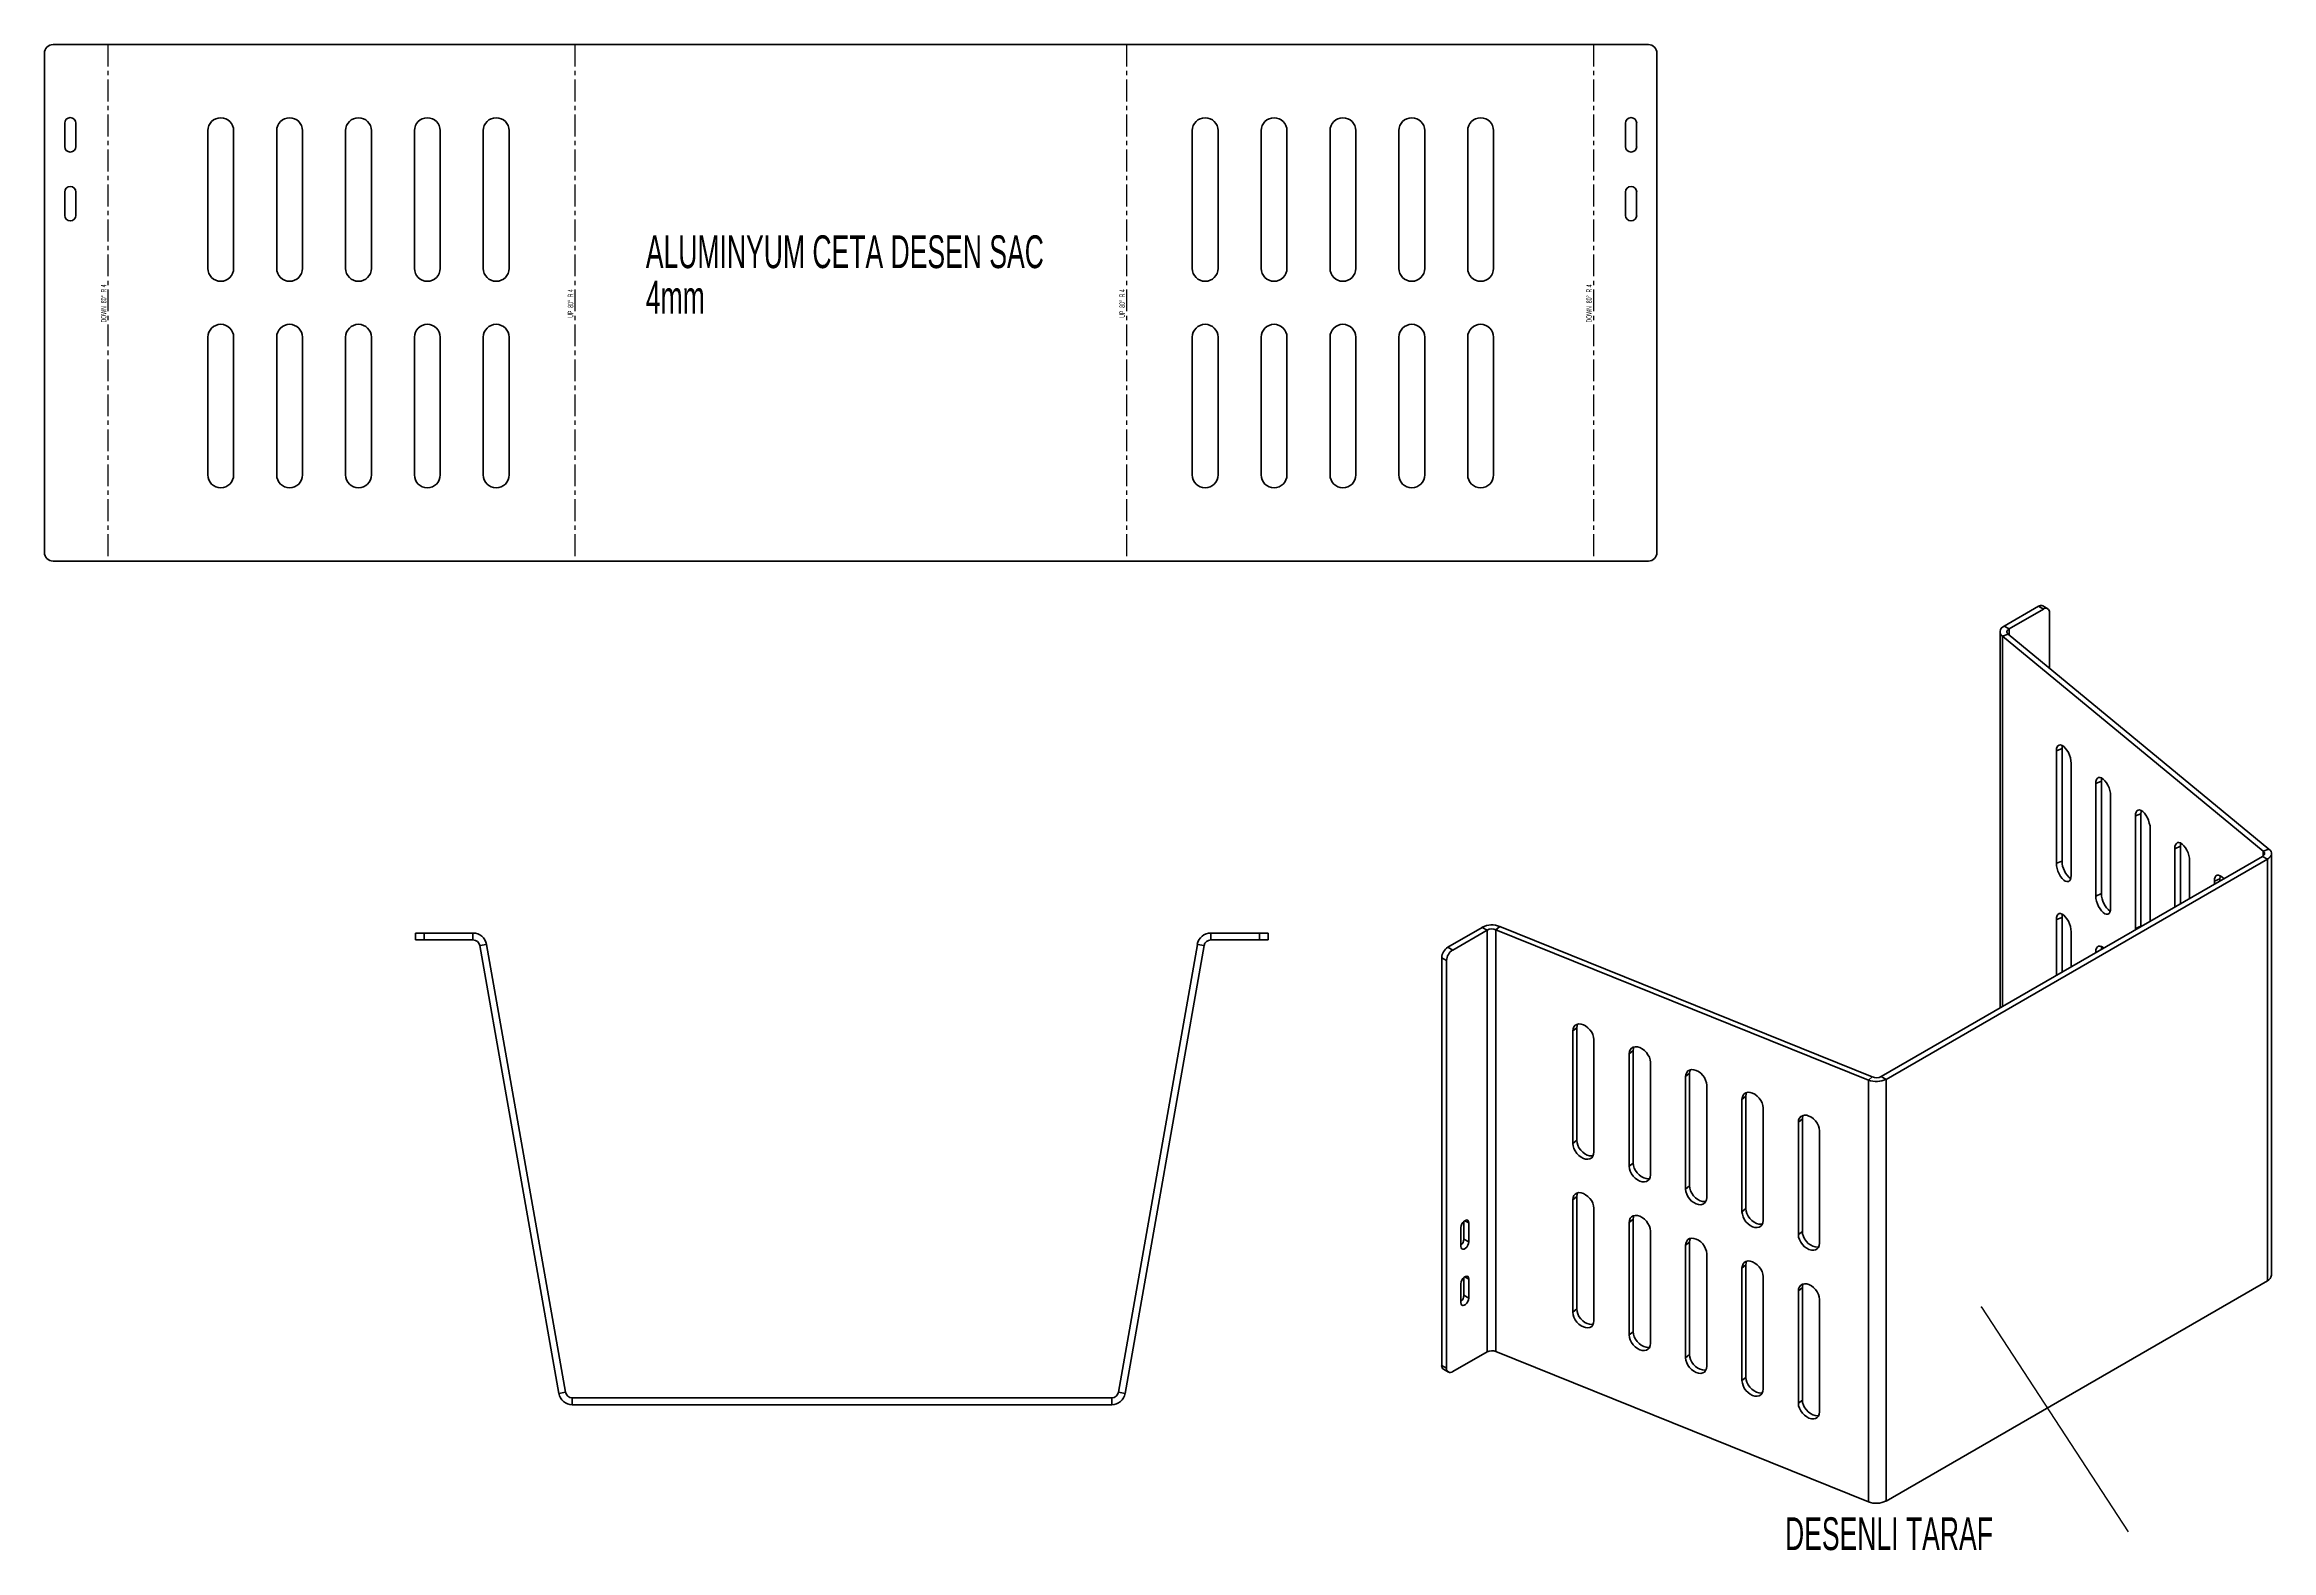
# Model space of a CAD drawing. Header units: millimetres. Extents: x 147 to 1441, y -264 to 611.
import ezdxf

# ---------------------------------------------------------------- set-up
doc = ezdxf.new("R2010")
doc.units = ezdxf.units.MM
doc.linetypes.add('CENTERX2', pattern=[20.32, 12.7, -2.54, 2.54, -2.54])
doc.styles.add('SLDTEXTSTYLE0', font='TXT', dxfattribs={"width": 0.56125})
doc.styles.add('SLDTEXTSTYLE1', font='TXT', dxfattribs={"width": 0.605})
doc.styles.add('SLDTEXTSTYLE2', font='TXT', dxfattribs={"width": 0.5675})
doc.dimstyles.new('SLDDIMSTYLE0', dxfattribs={"dimtxt": 0.18, "dimasz": 1.016, "dimexe": 0, "dimexo": 0.0625, "dimgap": 0, "dimtad": 0, "dimtih": 1, "dimtoh": 1, "dimdec": 0, "dimrnd": 1e-09, "dimzin": 0, "dimdsep": 46, "dimtxsty": 'Standard', "dimblk1": 'DOT', "dimblk2": 'DOT', "dimsah": 1, "dimcen": 0.09, "dimadec": 0, "dimazin": 0, "dimtfac": 1.016, "dimtdec": 0, "dimtofl": 0, "dimtmove": 0, "dimatfit": 3, "dimldrblk": 'DOT', "dimfxl": 1, "dimfrac": 2, "dimtolj": 1, "dimtzin": 0, "dimarcsym": 0})

# ---------------------------------------------------------------- blocks, each defined once
blk = doc.blocks.new('SW_NOTE_0')
at = {"color": 0, "linetype": 'Continuous', "lineweight": 0, "char_height": 19.05, "attachment_point": 1, "style": 'SLDTEXTSTYLE1'}
for s, insert in [('ALUMINYUM CETA DESEN SAC', (0, 24.6)), ('4mm', (0, -1.8))]:
    blk.add_mtext(s, dxfattribs=dict(at, insert=insert))
blk = doc.blocks.new('SW_NOTE_0_1')
at = {"color": 0, "linetype": 'Continuous', "lineweight": 0, "insert": (-199.3, 8.5), "char_height": 19.05, "attachment_point": 1, "style": 'SLDTEXTSTYLE1'}
blk.add_mtext('DESENLI TARAF', dxfattribs=at)
blk = doc.blocks.new('_Dot')
at = {"color": 0, "linetype": 'ByBlock', "lineweight": -2}
blk.add_line((-0.5, 0), (-1, 0), dxfattribs=at)
at = {"color": 0, "linetype": 'ByBlock', "const_width": 0.5}
blk.add_lwpolyline([(-0.25, 0, 1), (0.25, 0, 1)], format="xyb", close=True, dxfattribs=at)

msp = doc.modelspace()

# ---------------------------------------------------------------- linework, layer by layer
at = {"color": 7, "linetype": 'Continuous', "lineweight": 35}
for p, q in [((1078.8, 610.8), (152.2, 610.8)), ((147.2, 605.8), (147.2, 315.8)), ((1083.8, 605.8), (1083.8, 315.8)), ((159, 565.1), (159, 551.6)), ((165.5, 565.1), (165.5, 551.6)), ((242.1, 480.8), (242.1, 560.8)), ((257.1, 560.8), (257.1, 480.8)), ((282.1, 480.8), (282.1, 560.8)), ((297.1, 560.8), (297.1, 480.8)), ((322.1, 480.8), (322.1, 560.8)), ((337.1, 560.8), (337.1, 480.8)), ((362.1, 480.8), (362.1, 560.8)), ((377.1, 560.8), (377.1, 480.8)), ((402.1, 480.8), (402.1, 560.8)), ((417.1, 560.8), (417.1, 480.8)), ((813.9, 560.8), (813.9, 480.8)), ((828.9, 480.8), (828.9, 560.8)), ((853.9, 560.8), (853.9, 480.8)), ((868.9, 480.8), (868.9, 560.8)), ((893.9, 560.8), (893.9, 480.8)), ((908.9, 480.8), (908.9, 560.8)), ((933.9, 560.8), (933.9, 480.8)), ((948.9, 480.8), (948.9, 560.8)), ((973.9, 560.8), (973.9, 480.8)), ((988.9, 480.8), (988.9, 560.8)), ((1065.5, 565.1), (1065.5, 551.6)), ((1072, 565.1), (1072, 551.6)), ((159, 525.1), (159, 511.6)), ((165.5, 525.1), (165.5, 511.6)), ((1065.5, 525.1), (1065.5, 511.6)), ((1072, 525.1), (1072, 511.6)), ((242.1, 360.8), (242.1, 440.8)), ((257.1, 440.8), (257.1, 360.8)), ((282.1, 360.8), (282.1, 440.8)), ((297.1, 440.8), (297.1, 360.8)), ((322.1, 360.8), (322.1, 440.8)), ((337.1, 440.8), (337.1, 360.8)), ((362.1, 360.8), (362.1, 440.8)), ((377.1, 440.8), (377.1, 360.8)), ((402.1, 360.8), (402.1, 440.8)), ((417.1, 440.8), (417.1, 360.8)), ((813.9, 440.8), (813.9, 360.8)), ((828.9, 360.8), (828.9, 440.8)), ((853.9, 440.8), (853.9, 360.8)), ((868.9, 360.8), (868.9, 440.8)), ((893.9, 440.8), (893.9, 360.8)), ((908.9, 360.8), (908.9, 440.8)), ((933.9, 440.8), (933.9, 360.8)), ((948.9, 360.8), (948.9, 440.8)), ((973.9, 440.8), (973.9, 360.8)), ((988.9, 360.8), (988.9, 440.8)), ((1078.8, 310.8), (152.2, 310.8)), ((1310.8, 283.1), (1307.9, 284.8)), ((1305.4, 284.5), (1285.4, 273)), ((1285.4, 273), (1288.3, 271.4)), ((1308.3, 282.9), (1288.3, 271.4)), ((1308.3, 282.9), (1305.4, 284.5)), ((1311.8, 248.6), (1311.8, 280.9)), ((1283.1, 269.7), (1283.1, 51.2)), ((1287.8, 268.4), (1284.5, 267.1)), ((1284.5, 267.1), (1436, 142.2)), ((1284.5, 52), (1284.5, 267.1)), ((1287.8, 268.4), (1439.3, 143.5)), ((1288.3, 268), (1288.3, 271.4)), ((1315.8, 200.5), (1319.1, 201.8)), ((1315.8, 200.5), (1315.8, 135.2)), ((1319.1, 201.8), (1319.1, 136.5)), ((1324.4, 128.1), (1324.4, 193.4)), ((1338.7, 181.6), (1342, 182.9)), ((1338.7, 181.6), (1338.7, 116.2)), ((1342, 182.9), (1342, 117.6)), ((1347.3, 109.2), (1347.3, 174.5)), ((1361.7, 162.7), (1364.9, 164)), ((1361.7, 162.7), (1361.7, 97.3)), ((1364.9, 164), (1364.9, 98.7)), ((1370.3, 101.5), (1370.3, 155.6)), ((1384.6, 143.7), (1387.9, 145.1)), ((1384.6, 143.7), (1384.6, 109.8)), ((1387.9, 145.1), (1387.9, 111.7)), ((1436, 142.2), (1439.3, 143.5)), ((1435.6, 139.2), (1214, 11.3)), ((1438.4, 137.6), (1216.9, 9.7)), ((1315.8, 135.2), (1319.1, 136.5)), ((1393.2, 114.8), (1393.2, 136.6)), ((1438.4, 137.6), (1435.6, 139.2)), ((1436, 139.5), (1436, 142.2)), ((1438.4, -107.4), (1438.4, 137.6)), ((1440.7, -104.1), (1440.7, 140.9)), ((1338.7, 116.2), (1342, 117.6)), ((1407.6, 124.8), (1410.8, 126.1)), ((1407.6, 124.8), (1407.6, 123.1)), ((1410.8, 126.1), (1410.8, 124.9)), ((1315.8, 102.5), (1319.1, 103.8)), ((1319.1, 103.8), (1319.1, 72)), ((362.8, 90.7), (362.8, 94.7)), ((362.8, 94.7), (367.8, 94.7)), ((367.8, 90.7), (362.8, 90.7)), ((367.8, 94.7), (367.8, 90.7)), ((396.1, 94.7), (367.8, 94.7)), ((396.1, 90.7), (367.8, 90.7)), ((396.1, 90.7), (396.1, 94.7)), ((824.7, 94.7), (824.7, 90.7)), ((853, 94.7), (824.7, 94.7)), ((853, 90.7), (824.7, 90.7)), ((853, 90.7), (853, 94.7)), ((853, 94.7), (858, 94.7)), ((858, 90.7), (853, 90.7)), ((858, 94.7), (858, 90.7)), ((982.3, 98), (962.3, 86.5)), ((985.2, 96.4), (965.2, 84.8)), ((985.2, 96.4), (982.3, 98)), ((985.2, -148.6), (985.2, 96.4)), ((992.6, 98.5), (990.3, 96.6)), ((990.3, -148.3), (990.3, 96.6)), ((1206.6, 9.2), (990.3, 96.6)), ((1208.9, 11.1), (992.6, 98.5)), ((1315.8, 102.5), (1315.8, 70.1)), ((1324.4, 75), (1324.4, 95.4)), ((1361.7, 97.3), (1364.9, 98.7)), ((1361.7, 97.3), (1361.7, 96.6)), ((1364.9, 98.7), (1364.9, 98.5)), ((404, 88.1), (400, 87.4)), ((445.9, -172.7), (400, 87.4)), ((449.8, -172), (404, 88.1)), ((816.9, 88.1), (771, -172)), ((820.8, 87.4), (774.9, -172.7)), ((820.8, 87.4), (816.9, 88.1)), ((961.6, 78.7), (958.8, 80.3)), ((958.8, -156.5), (958.8, 80.3)), ((961.6, -158.1), (961.6, 78.7)), ((962.3, 86.5), (965.2, 84.8)), ((1338.7, 83.6), (1340.2, 84.2)), ((1338.7, 83.6), (1338.7, 83.3)), ((1037.2, 39.7), (1034.9, 37.8)), ((1037.2, 39.7), (1037.2, -25.7)), ((1034.9, 37.8), (1034.9, -27.5)), ((1047.2, -32.5), (1047.2, 32.8)), ((1070, 26.4), (1067.7, 24.5)), ((1070, 26.4), (1070, -38.9)), ((1067.7, 24.5), (1067.7, -40.8)), ((1080, -45.8), (1080, 19.6)), ((1102.7, 13.2), (1100.4, 11.3)), ((1102.7, 13.2), (1102.7, -52.1)), ((1100.4, 11.3), (1100.4, -54)), ((1112.7, -59), (1112.7, 6.3)), ((1206.6, 9.2), (1208.9, 11.1)), ((1206.6, -235.8), (1206.6, 9.2)), ((1214, 11.3), (1216.9, 9.7)), ((1216.9, -235.3), (1216.9, 9.7)), ((1135.5, -0.1), (1133.2, -2)), ((1133.2, -2), (1133.2, -67.3)), ((1135.5, -0.1), (1135.5, -65.4)), ((1145.5, -72.2), (1145.5, -6.9)), ((1037.2, -25.7), (1034.9, -27.5)), ((1168.3, -13.3), (1166, -15.2)), ((1166, -15.2), (1166, -80.5)), ((1168.3, -13.3), (1168.3, -78.6)), ((1178.3, -85.5), (1178.3, -20.2)), ((1070, -38.9), (1067.7, -40.8)), ((1037.2, -58.3), (1034.9, -60.2)), ((1034.9, -60.2), (1034.9, -125.5)), ((1037.2, -58.3), (1037.2, -123.6)), ((1102.7, -52.1), (1100.4, -54)), ((969.9, -87.4), (969.9, -76.3)), ((971.7, -83.1), (971.7, -72.7)), ((974.5, -73.7), (972.2, -72.4)), ((974.5, -84.7), (974.5, -73.7)), ((1047.2, -130.5), (1047.2, -65.2)), ((1070, -71.6), (1067.7, -73.5)), ((1067.7, -73.5), (1067.7, -138.8)), ((1070, -71.6), (1070, -136.9)), ((1135.5, -65.4), (1133.2, -67.3)), ((974.5, -84.7), (971.7, -83.1)), ((1080, -143.7), (1080, -78.4)), ((1102.7, -84.8), (1100.4, -86.7)), ((1100.4, -86.7), (1100.4, -152)), ((1102.7, -84.8), (1102.7, -150.1)), ((1168.3, -78.6), (1166, -80.5)), ((1112.7, -157), (1112.7, -91.7)), ((1135.5, -98.1), (1133.2, -99.9)), ((1133.2, -99.9), (1133.2, -165.3)), ((1135.5, -98.1), (1135.5, -163.4)), ((969.9, -120), (969.9, -109)), ((971.7, -115.7), (971.7, -105.4)), ((974.5, -117.4), (971.7, -115.7)), ((974.5, -106.3), (972.2, -105)), ((974.5, -117.4), (974.5, -106.3)), ((1145.5, -170.2), (1145.5, -104.9)), ((1168.3, -111.3), (1166, -113.2)), ((1166, -113.2), (1166, -178.5)), ((1168.3, -111.3), (1168.3, -176.6)), ((1438.4, -107.4), (1216.9, -235.3)), ((1037.2, -123.6), (1034.9, -125.5)), ((1178.3, -183.5), (1178.3, -118.2)), ((1070, -136.9), (1067.7, -138.8)), ((985.2, -148.6), (965.2, -160.1)), ((1206.6, -235.8), (990.3, -148.3)), ((1102.7, -150.1), (1100.4, -152)), ((958.8, -156.5), (961.6, -158.1)), ((959.8, -158.7), (962.7, -160.4)), ((1135.5, -163.4), (1133.2, -165.3)), ((445.9, -172.7), (449.8, -172)), ((453.8, -175.3), (453.8, -179.3)), ((767.1, -175.3), (453.8, -175.3)), ((767.1, -179.3), (453.8, -179.3)), ((767.1, -179.3), (767.1, -175.3)), ((771, -172), (774.9, -172.7)), ((1168.3, -176.6), (1166, -178.5))]:
    msp.add_line(p, q, dxfattribs=at)
at = {"color": 7, "linetype": 'CENTERX2'}
for p, q in [((184.1, 610.8), (184.1, 310.8)), ((455.3, 610.8), (455.3, 310.8)), ((775.7, 610.8), (775.7, 310.8)), ((1046.9, 610.8), (1046.9, 310.8))]:
    msp.add_line(p, q, dxfattribs=at)
at = {"color": 7, "linetype": 'Continuous', "lineweight": 35, "flags": 128}
for points in [[(1285.4, 273), (1284.5, 272.4), (1283.8, 271.7), (1283.4, 270.9), (1283.1, 270.1), (1283.1, 269.3), (1283.4, 268.5), (1283.8, 267.8), (1284.5, 267.1)], [(1288.3, 271.4), (1287.8, 271), (1287.5, 270.7), (1287.2, 270.3), (1287.1, 269.9), (1287.1, 269.5), (1287.2, 269.1), (1287.5, 268.7), (1287.8, 268.4)], [(1324.4, 193.4), (1324.3, 194.8), (1324, 196.4), (1323.4, 198), (1322.8, 199.5), (1321.9, 200.9), (1321, 202.1), (1320.1, 203.1), (1319.1, 203.7), (1318.2, 204), (1317.4, 203.9), (1316.7, 203.5), (1316.2, 202.8), (1315.9, 201.8), (1315.8, 200.5)], [(1319.3, 203.6), (1319.2, 203.1), (1319.1, 201.8)], [(1347.3, 174.5), (1347.2, 175.9), (1346.9, 177.5), (1346.4, 179.1), (1345.7, 180.6), (1344.9, 182), (1344, 183.2), (1343, 184.1), (1342.1, 184.8), (1341.2, 185.1), (1340.3, 185), (1339.7, 184.6), (1339.2, 183.9), (1338.8, 182.8), (1338.7, 181.6)], [(1342.2, 184.7), (1342.1, 184.2), (1342, 182.9)], [(1370.3, 155.6), (1370.2, 157), (1369.8, 158.6), (1369.3, 160.2), (1368.7, 161.7), (1367.8, 163.1), (1366.9, 164.3), (1366, 165.2), (1365, 165.9), (1364.1, 166.2), (1363.3, 166.1), (1362.6, 165.7), (1362.1, 165), (1361.8, 163.9), (1361.7, 162.7)], [(1365.2, 165.8), (1365.1, 165.3), (1364.9, 164)], [(1393.2, 136.6), (1393.1, 138.1), (1392.8, 139.7), (1392.3, 141.2), (1391.6, 142.8), (1390.8, 144.2), (1389.9, 145.4), (1388.9, 146.3), (1388, 147), (1387, 147.2), (1386.2, 147.2), (1385.5, 146.8), (1385, 146), (1384.7, 145), (1384.6, 143.7)], [(1388.1, 146.9), (1388, 146.3), (1387.9, 145.1)], [(1439.3, 143.5), (1440, 142.8), (1440.5, 142.1), (1440.7, 141.3), (1440.7, 140.5), (1440.5, 139.7), (1440, 138.9), (1439.3, 138.2), (1438.4, 137.6)], [(1315.8, 135.2), (1315.9, 133.7), (1316.2, 132.2), (1316.7, 130.6), (1317.4, 129), (1318.2, 127.6), (1319.1, 126.4), (1320.1, 125.5), (1321, 124.9), (1321.9, 124.6), (1322.8, 124.6), (1323.4, 125), (1324, 125.8), (1324.3, 126.8), (1324.4, 128.1)], [(1436, 142.2), (1436.4, 141.8), (1436.6, 141.5), (1436.7, 141.1), (1436.7, 140.7), (1436.6, 140.3), (1436.4, 139.9), (1436, 139.5), (1435.6, 139.2)], [(1413, 126.2), (1412.8, 126.5), (1411.9, 127.4), (1410.9, 128), (1410, 128.3), (1409.2, 128.3), (1408.5, 127.9), (1408, 127.1), (1407.7, 126.1), (1407.6, 124.8)], [(1411.1, 127.9), (1410.9, 127.4), (1410.8, 126.1)], [(1324.4, 95.4), (1324.3, 96.9), (1324, 98.4), (1323.4, 100), (1322.8, 101.5), (1321.9, 102.9), (1321, 104.1), (1320.1, 105.1), (1319.1, 105.7), (1318.2, 106), (1317.4, 106), (1316.7, 105.5), (1316.2, 104.8), (1315.9, 103.8), (1315.8, 102.5)], [(1319.3, 105.6), (1319.2, 105.1), (1319.1, 103.8)], [(1338.7, 116.2), (1338.8, 114.8), (1339.2, 113.2), (1339.7, 111.7), (1340.3, 110.1), (1341.2, 108.7), (1342.1, 107.5), (1343, 106.6), (1344, 105.9), (1344.9, 105.6), (1345.7, 105.7), (1346.4, 106.1), (1346.9, 106.8), (1347.2, 107.9), (1347.3, 109.2)], [(1343.3, 85.9), (1343, 86.2), (1342.1, 86.8), (1341.2, 87.1), (1340.3, 87), (1339.7, 86.6), (1339.2, 85.9), (1338.8, 84.9), (1338.7, 83.6)], [(1342.2, 86.7), (1342.1, 86.2), (1342, 85.2)], [(1047.2, 32.8), (1047, 34.2), (1046.6, 35.7), (1045.9, 37.2), (1044.9, 38.5), (1043.7, 39.7), (1042.4, 40.7), (1041.1, 41.4), (1039.7, 41.8), (1038.4, 41.9), (1037.2, 41.6), (1036.3, 41.1), (1035.5, 40.2), (1035.1, 39.1), (1034.9, 37.8)], [(1037.6, 41.8), (1037.4, 41), (1037.2, 39.7)], [(1080, 19.6), (1079.8, 21), (1079.4, 22.5), (1078.6, 23.9), (1077.7, 25.3), (1076.5, 26.5), (1075.2, 27.5), (1073.8, 28.2), (1072.5, 28.6), (1071.2, 28.6), (1070, 28.4), (1069, 27.8), (1068.3, 26.9), (1067.8, 25.8), (1067.7, 24.5)], [(1070.4, 28.5), (1070.1, 27.7), (1070, 26.4)], [(1112.7, 6.3), (1112.6, 7.7), (1112.1, 9.2), (1111.4, 10.7), (1110.4, 12), (1109.3, 13.2), (1108, 14.2), (1106.6, 14.9), (1105.2, 15.3), (1103.9, 15.4), (1102.8, 15.1), (1101.8, 14.6), (1101.1, 13.7), (1100.6, 12.6), (1100.4, 11.3)], [(1103.2, 15.3), (1102.9, 14.5), (1102.7, 13.2)], [(1145.5, -6.9), (1145.3, -5.5), (1144.9, -4), (1144.2, -2.6), (1143.2, -1.2), (1142, 0), (1140.7, 1), (1139.4, 1.7), (1138, 2.1), (1136.7, 2.2), (1135.5, 1.9), (1134.5, 1.3), (1133.8, 0.5), (1133.4, -0.7), (1133.2, -2)], [(1135.9, 2), (1135.7, 1.2), (1135.5, -0.1)], [(1178.3, -20.2), (1178.1, -18.7), (1177.7, -17.3), (1176.9, -15.8), (1175.9, -14.4), (1174.8, -13.2), (1173.5, -12.3), (1172.1, -11.6), (1170.8, -11.2), (1169.5, -11.1), (1168.3, -11.4), (1167.3, -11.9), (1166.6, -12.8), (1166.1, -13.9), (1166, -15.2)], [(1168.7, -11.2), (1168.4, -12), (1168.3, -13.3)], [(1037.2, -25.7), (1037.4, -27.1), (1037.8, -28.6), (1038.5, -30), (1039.5, -31.4), (1040.7, -32.6), (1042, -33.6), (1043.3, -34.3), (1044.7, -34.7), (1046, -34.7), (1046.8, -34.6)], [(1034.9, -27.5), (1035.1, -29), (1035.5, -30.5), (1036.3, -31.9), (1037.2, -33.3), (1038.4, -34.5), (1039.7, -35.5), (1041.1, -36.2), (1042.4, -36.6), (1043.7, -36.6), (1044.9, -36.4), (1045.9, -35.8), (1046.6, -34.9), (1047, -33.8), (1047.2, -32.5)], [(1067.7, -40.8), (1067.8, -42.2), (1068.3, -43.7), (1069, -45.2), (1070, -46.5), (1071.2, -47.7), (1072.5, -48.7), (1073.8, -49.4), (1075.2, -49.8), (1076.5, -49.9), (1077.7, -49.6), (1078.6, -49), (1079.4, -48.2), (1079.8, -47.1), (1080, -45.8)], [(1070, -38.9), (1070.1, -40.3), (1070.6, -41.8), (1071.3, -43.3), (1072.3, -44.6), (1073.4, -45.8), (1074.7, -46.8), (1076.1, -47.5), (1077.5, -47.9), (1078.8, -48), (1079.5, -47.9)], [(1047.2, -65.2), (1047, -63.8), (1046.6, -62.3), (1045.9, -60.8), (1044.9, -59.5), (1043.7, -58.3), (1042.4, -57.3), (1041.1, -56.6), (1039.7, -56.2), (1038.4, -56.1), (1037.2, -56.4), (1036.3, -56.9), (1035.5, -57.8), (1035.1, -58.9), (1034.9, -60.2)], [(1037.6, -56.2), (1037.4, -57), (1037.2, -58.3)], [(1100.4, -54), (1100.6, -55.5), (1101.1, -56.9), (1101.8, -58.4), (1102.8, -59.8), (1103.9, -61), (1105.2, -61.9), (1106.6, -62.6), (1108, -63), (1109.3, -63.1), (1110.4, -62.9), (1111.4, -62.3), (1112.1, -61.4), (1112.6, -60.3), (1112.7, -59)], [(1102.7, -52.1), (1102.9, -53.6), (1103.3, -55), (1104.1, -56.5), (1105.1, -57.9), (1106.2, -59.1), (1107.5, -60), (1108.9, -60.8), (1110.2, -61.2), (1111.5, -61.2), (1112.3, -61.1)], [(974.5, -73.7), (974.4, -72.9), (974, -72.3), (973.4, -72), (972.6, -72.2), (971.8, -72.6), (971.1, -73.4), (970.5, -74.3), (970.1, -75.3), (969.9, -76.3)], [(1080, -78.4), (1079.8, -77), (1079.4, -75.5), (1078.6, -74.1), (1077.7, -72.7), (1076.5, -71.5), (1075.2, -70.5), (1073.8, -69.8), (1072.5, -69.4), (1071.2, -69.3), (1070, -69.6), (1069, -70.2), (1068.3, -71), (1067.8, -72.2), (1067.7, -73.5)], [(1070.4, -69.5), (1070.1, -70.3), (1070, -71.6)], [(1133.2, -67.3), (1133.4, -68.7), (1133.8, -70.2), (1134.5, -71.6), (1135.5, -73), (1136.7, -74.2), (1138, -75.2), (1139.4, -75.9), (1140.7, -76.3), (1142, -76.4), (1143.2, -76.1), (1144.2, -75.5), (1144.9, -74.7), (1145.3, -73.6), (1145.5, -72.2)], [(1135.5, -65.4), (1135.7, -66.8), (1136.1, -68.3), (1136.8, -69.8), (1137.8, -71.1), (1139, -72.3), (1140.3, -73.3), (1141.6, -74), (1143, -74.4), (1144.3, -74.5), (1145.1, -74.3)], [(969.9, -87.4), (970.1, -88.2), (970.5, -88.8), (971.1, -89), (971.8, -88.9), (972.6, -88.4), (973.4, -87.7), (974, -86.7), (974.4, -85.7), (974.5, -84.7)], [(1112.7, -91.7), (1112.6, -90.2), (1112.1, -88.8), (1111.4, -87.3), (1110.4, -85.9), (1109.3, -84.7), (1108, -83.8), (1106.6, -83.1), (1105.2, -82.7), (1103.9, -82.6), (1102.8, -82.8), (1101.8, -83.4), (1101.1, -84.3), (1100.6, -85.4), (1100.4, -86.7)], [(1103.2, -82.7), (1102.9, -83.5), (1102.7, -84.8)], [(1166, -80.5), (1166.1, -82), (1166.6, -83.4), (1167.3, -84.9), (1168.3, -86.3), (1169.5, -87.5), (1170.8, -88.4), (1172.1, -89.1), (1173.5, -89.5), (1174.8, -89.6), (1175.9, -89.3), (1176.9, -88.8), (1177.7, -87.9), (1178.1, -86.8), (1178.3, -85.5)], [(1168.3, -78.6), (1168.4, -80.1), (1168.9, -81.5), (1169.6, -83), (1170.6, -84.4), (1171.7, -85.6), (1173, -86.5), (1174.4, -87.2), (1175.8, -87.6), (1177.1, -87.7), (1177.8, -87.6)], [(1145.5, -104.9), (1145.3, -103.5), (1144.9, -102), (1144.2, -100.6), (1143.2, -99.2), (1142, -98), (1140.7, -97), (1139.4, -96.3), (1138, -95.9), (1136.7, -95.8), (1135.5, -96.1), (1134.5, -96.7), (1133.8, -97.5), (1133.4, -98.6), (1133.2, -99.9)], [(1135.9, -96), (1135.7, -96.8), (1135.5, -98.1)], [(974.5, -106.3), (974.4, -105.5), (974, -104.9), (973.4, -104.7), (972.6, -104.8), (971.8, -105.3), (971.1, -106), (970.5, -107), (970.1, -108), (969.9, -109)], [(1178.3, -118.2), (1178.1, -116.7), (1177.7, -115.3), (1176.9, -113.8), (1175.9, -112.4), (1174.8, -111.2), (1173.5, -110.3), (1172.1, -109.5), (1170.8, -109.1), (1169.5, -109.1), (1168.3, -109.3), (1167.3, -109.9), (1166.6, -110.8), (1166.1, -111.9), (1166, -113.2)], [(1168.7, -109.2), (1168.4, -110), (1168.3, -111.3)], [(969.9, -120), (970.1, -120.8), (970.5, -121.4), (971.1, -121.7), (971.8, -121.5), (972.6, -121.1), (973.4, -120.3), (974, -119.4), (974.4, -118.4), (974.5, -117.4)], [(1034.9, -125.5), (1035.1, -127), (1035.5, -128.4), (1036.3, -129.9), (1037.2, -131.3), (1038.4, -132.5), (1039.7, -133.4), (1041.1, -134.1), (1042.4, -134.5), (1043.7, -134.6), (1044.9, -134.4), (1045.9, -133.8), (1046.6, -132.9), (1047, -131.8), (1047.2, -130.5)], [(1037.2, -123.6), (1037.4, -125.1), (1037.8, -126.5), (1038.5, -128), (1039.5, -129.4), (1040.7, -130.6), (1042, -131.5), (1043.3, -132.2), (1044.7, -132.6), (1046, -132.7), (1046.8, -132.6)], [(1067.7, -138.8), (1067.8, -140.2), (1068.3, -141.7), (1069, -143.1), (1070, -144.5), (1071.2, -145.7), (1072.5, -146.7), (1073.8, -147.4), (1075.2, -147.8), (1076.5, -147.9), (1077.7, -147.6), (1078.6, -147), (1079.4, -146.2), (1079.8, -145), (1080, -143.7)], [(1070, -136.9), (1070.1, -138.3), (1070.6, -139.8), (1071.3, -141.2), (1072.3, -142.6), (1073.4, -143.8), (1074.7, -144.8), (1076.1, -145.5), (1077.5, -145.9), (1078.8, -146), (1079.5, -145.8)], [(1100.4, -152), (1100.6, -153.4), (1101.1, -154.9), (1101.8, -156.4), (1102.8, -157.7), (1103.9, -158.9), (1105.2, -159.9), (1106.6, -160.6), (1108, -161), (1109.3, -161.1), (1110.4, -160.8), (1111.4, -160.3), (1112.1, -159.4), (1112.6, -158.3), (1112.7, -157)], [(1102.7, -150.1), (1102.9, -151.6), (1103.3, -153), (1104.1, -154.5), (1105.1, -155.9), (1106.2, -157.1), (1107.5, -158), (1108.9, -158.7), (1110.2, -159.1), (1111.5, -159.2), (1112.3, -159.1)], [(1133.2, -165.3), (1133.4, -166.7), (1133.8, -168.2), (1134.5, -169.6), (1135.5, -171), (1136.7, -172.2), (1138, -173.2), (1139.4, -173.9), (1140.7, -174.3), (1142, -174.3), (1143.2, -174.1), (1144.2, -173.5), (1144.9, -172.6), (1145.3, -171.5), (1145.5, -170.2)], [(1135.5, -163.4), (1135.7, -164.8), (1136.1, -166.3), (1136.8, -167.7), (1137.8, -169.1), (1139, -170.3), (1140.3, -171.3), (1141.6, -172), (1143, -172.4), (1144.3, -172.5), (1145.1, -172.3)], [(1166, -178.5), (1166.1, -179.9), (1166.6, -181.4), (1167.3, -182.9), (1168.3, -184.2), (1169.5, -185.4), (1170.8, -186.4), (1172.1, -187.1), (1173.5, -187.5), (1174.8, -187.6), (1175.9, -187.3), (1176.9, -186.8), (1177.7, -185.9), (1178.1, -184.8), (1178.3, -183.5)], [(1168.3, -176.6), (1168.4, -178), (1168.9, -179.5), (1169.6, -181), (1170.6, -182.3), (1171.7, -183.5), (1173, -184.5), (1174.4, -185.2), (1175.8, -185.6), (1177.1, -185.7), (1177.8, -185.6)]]:
    msp.add_lwpolyline(points, dxfattribs=at)
at = {"color": 7, "linetype": 'Continuous', "lineweight": 35}
for centre, radius, start, end in [((152.2, 605.8), 5, 90, 180), ((1078.8, 605.8), 5, 0, 90), ((162.2, 565.1), 3.25, 0, 180), ((249.6, 560.8), 7.5, 0, 180), ((289.6, 560.8), 7.5, 0, 180), ((329.6, 560.8), 7.5, 0, 180), ((369.6, 560.8), 7.5, 0, 180), ((409.6, 560.8), 7.5, 0, 180), ((821.4, 560.8), 7.5, 0, 180), ((861.4, 560.8), 7.5, 0, 180), ((901.4, 560.8), 7.5, 0, 180), ((941.4, 560.8), 7.5, 0, 180), ((981.4, 560.8), 7.5, 0, 180), ((1068.8, 565.1), 3.25, 0, 180), ((162.2, 551.6), 3.25, 180, 0), ((1068.8, 551.6), 3.25, 180, 0), ((162.2, 525.1), 3.25, 0, 180), ((1068.8, 525.1), 3.25, 0, 180), ((162.2, 511.6), 3.25, 180, 0), ((1068.8, 511.6), 3.25, 180, 0), ((249.6, 480.8), 7.5, 180, 0), ((289.6, 480.8), 7.5, 180, 0), ((329.6, 480.8), 7.5, 180, 0), ((369.6, 480.8), 7.5, 180, 0), ((409.6, 480.8), 7.5, 180, 0), ((821.4, 480.8), 7.5, 180, 0), ((861.4, 480.8), 7.5, 180, 0), ((901.4, 480.8), 7.5, 180, 0), ((941.4, 480.8), 7.5, 180, 0), ((981.4, 480.8), 7.5, 180, 0), ((249.6, 440.8), 7.5, 0, 180), ((289.6, 440.8), 7.5, 0, 180), ((329.6, 440.8), 7.5, 0, 180), ((369.6, 440.8), 7.5, 0, 180), ((409.6, 440.8), 7.5, 0, 180), ((821.4, 440.8), 7.5, 0, 180), ((861.4, 440.8), 7.5, 0, 180), ((901.4, 440.8), 7.5, 0, 180), ((941.4, 440.8), 7.5, 0, 180), ((981.4, 440.8), 7.5, 0, 180), ((249.6, 360.8), 7.5, 180, 0), ((289.6, 360.8), 7.5, 180, 0), ((329.6, 360.8), 7.5, 180, 0), ((369.6, 360.8), 7.5, 180, 0), ((409.6, 360.8), 7.5, 180, 0), ((821.4, 360.8), 7.5, 180, 0), ((861.4, 360.8), 7.5, 180, 0), ((901.4, 360.8), 7.5, 180, 0), ((941.4, 360.8), 7.5, 180, 0), ((981.4, 360.8), 7.5, 180, 0), ((152.2, 315.8), 5, 180, 270), ((1078.8, 315.8), 5, 270, 0), ((1306.9, 282.5), 2.51, 65.6929, 125.6176), ((1309.6, 281.2), 2.18, 350.786, 129.2033), ((1332, 136.5), 12.9, 180.2743, 232.7077), ((1354.9, 117.6), 12.9, 180.2743, 232.7077), ((396.1, 86.7), 8, 10, 90), ((396.1, 86.7), 4, 10, 90), ((824.7, 86.7), 8, 90, 170), ((824.7, 86.7), 4, 90, 170), ((988, 86.9), 12.5, 68.6939, 117.0888), ((988, 90.8), 6.26, 68.6939, 117.0888), ((966.5, 80), 7.68, 122.6055, 177.3945), ((969.3, 78.4), 7.68, 122.6055, 177.3945), ((1211.2, 20.9), 12.5, 248.6939, 297.0888), ((1211.2, 16.9), 6.26, 248.6939, 297.0888), ((966.6, -82.8), 5.1, 310.6844, 357.0425), ((966.6, -115.5), 5.1, 310.6844, 357.0425), ((1436.7, -103.7), 4.02, 294.3332, 354.3466), ((988, -154.2), 6.26, 68.6939, 117.0888), ((961.2, -156.7), 2.46, 173.7012, 234.9867), ((963.8, -158.4), 2.18, 170.786, 309.2033), ((453.8, -171.3), 8, 190, 270), ((453.8, -171.3), 4, 190, 270), ((767.1, -171.3), 4, 270, 350), ((767.1, -171.3), 8, 270, 350), ((1211.2, -224.1), 12.5, 248.6939, 297.0888)]:
    msp.add_arc(centre, radius, start, end, dxfattribs=at)

# ---------------------------------------------------------------- block references
at = {"color": 7, "linetype": 'Continuous', "lineweight": 0}
for name, p in [('SW_NOTE_0', (496.5, 475.4)), ('SW_NOTE_0_1', (1357.5, -253.2))]:
    msp.add_blockref(name, p, dxfattribs=at)

# ---------------------------------------------------------------- texts
at = {"color": 7, "linetype": 'Continuous', "lineweight": 0, "char_height": 3.175, "attachment_point": 2, "rotation": 90}
for s, insert, style in [('DOWN  80°  R 4', (180, 460.4), 'SLDTEXTSTYLE2'), ('UP  80°  R 4', (451.2, 460.4), 'SLDTEXTSTYLE0'), ('UP  80°  R 4', (771.6, 460.4), 'SLDTEXTSTYLE0'), ('DOWN  80°  R 4', (1042.8, 460.4), 'SLDTEXTSTYLE2')]:
    msp.add_mtext(s, dxfattribs=dict(at, insert=insert, style=style))

# ---------------------------------------------------------------- leaders
at = {"color": 7, "linetype": 'Continuous', "lineweight": 0}
msp.add_leader([(1272.3, -122.6), (1357.5, -253.2)], dimstyle='SLDDIMSTYLE0', dxfattribs=at)

doc.saveas('drawing.dxf')
